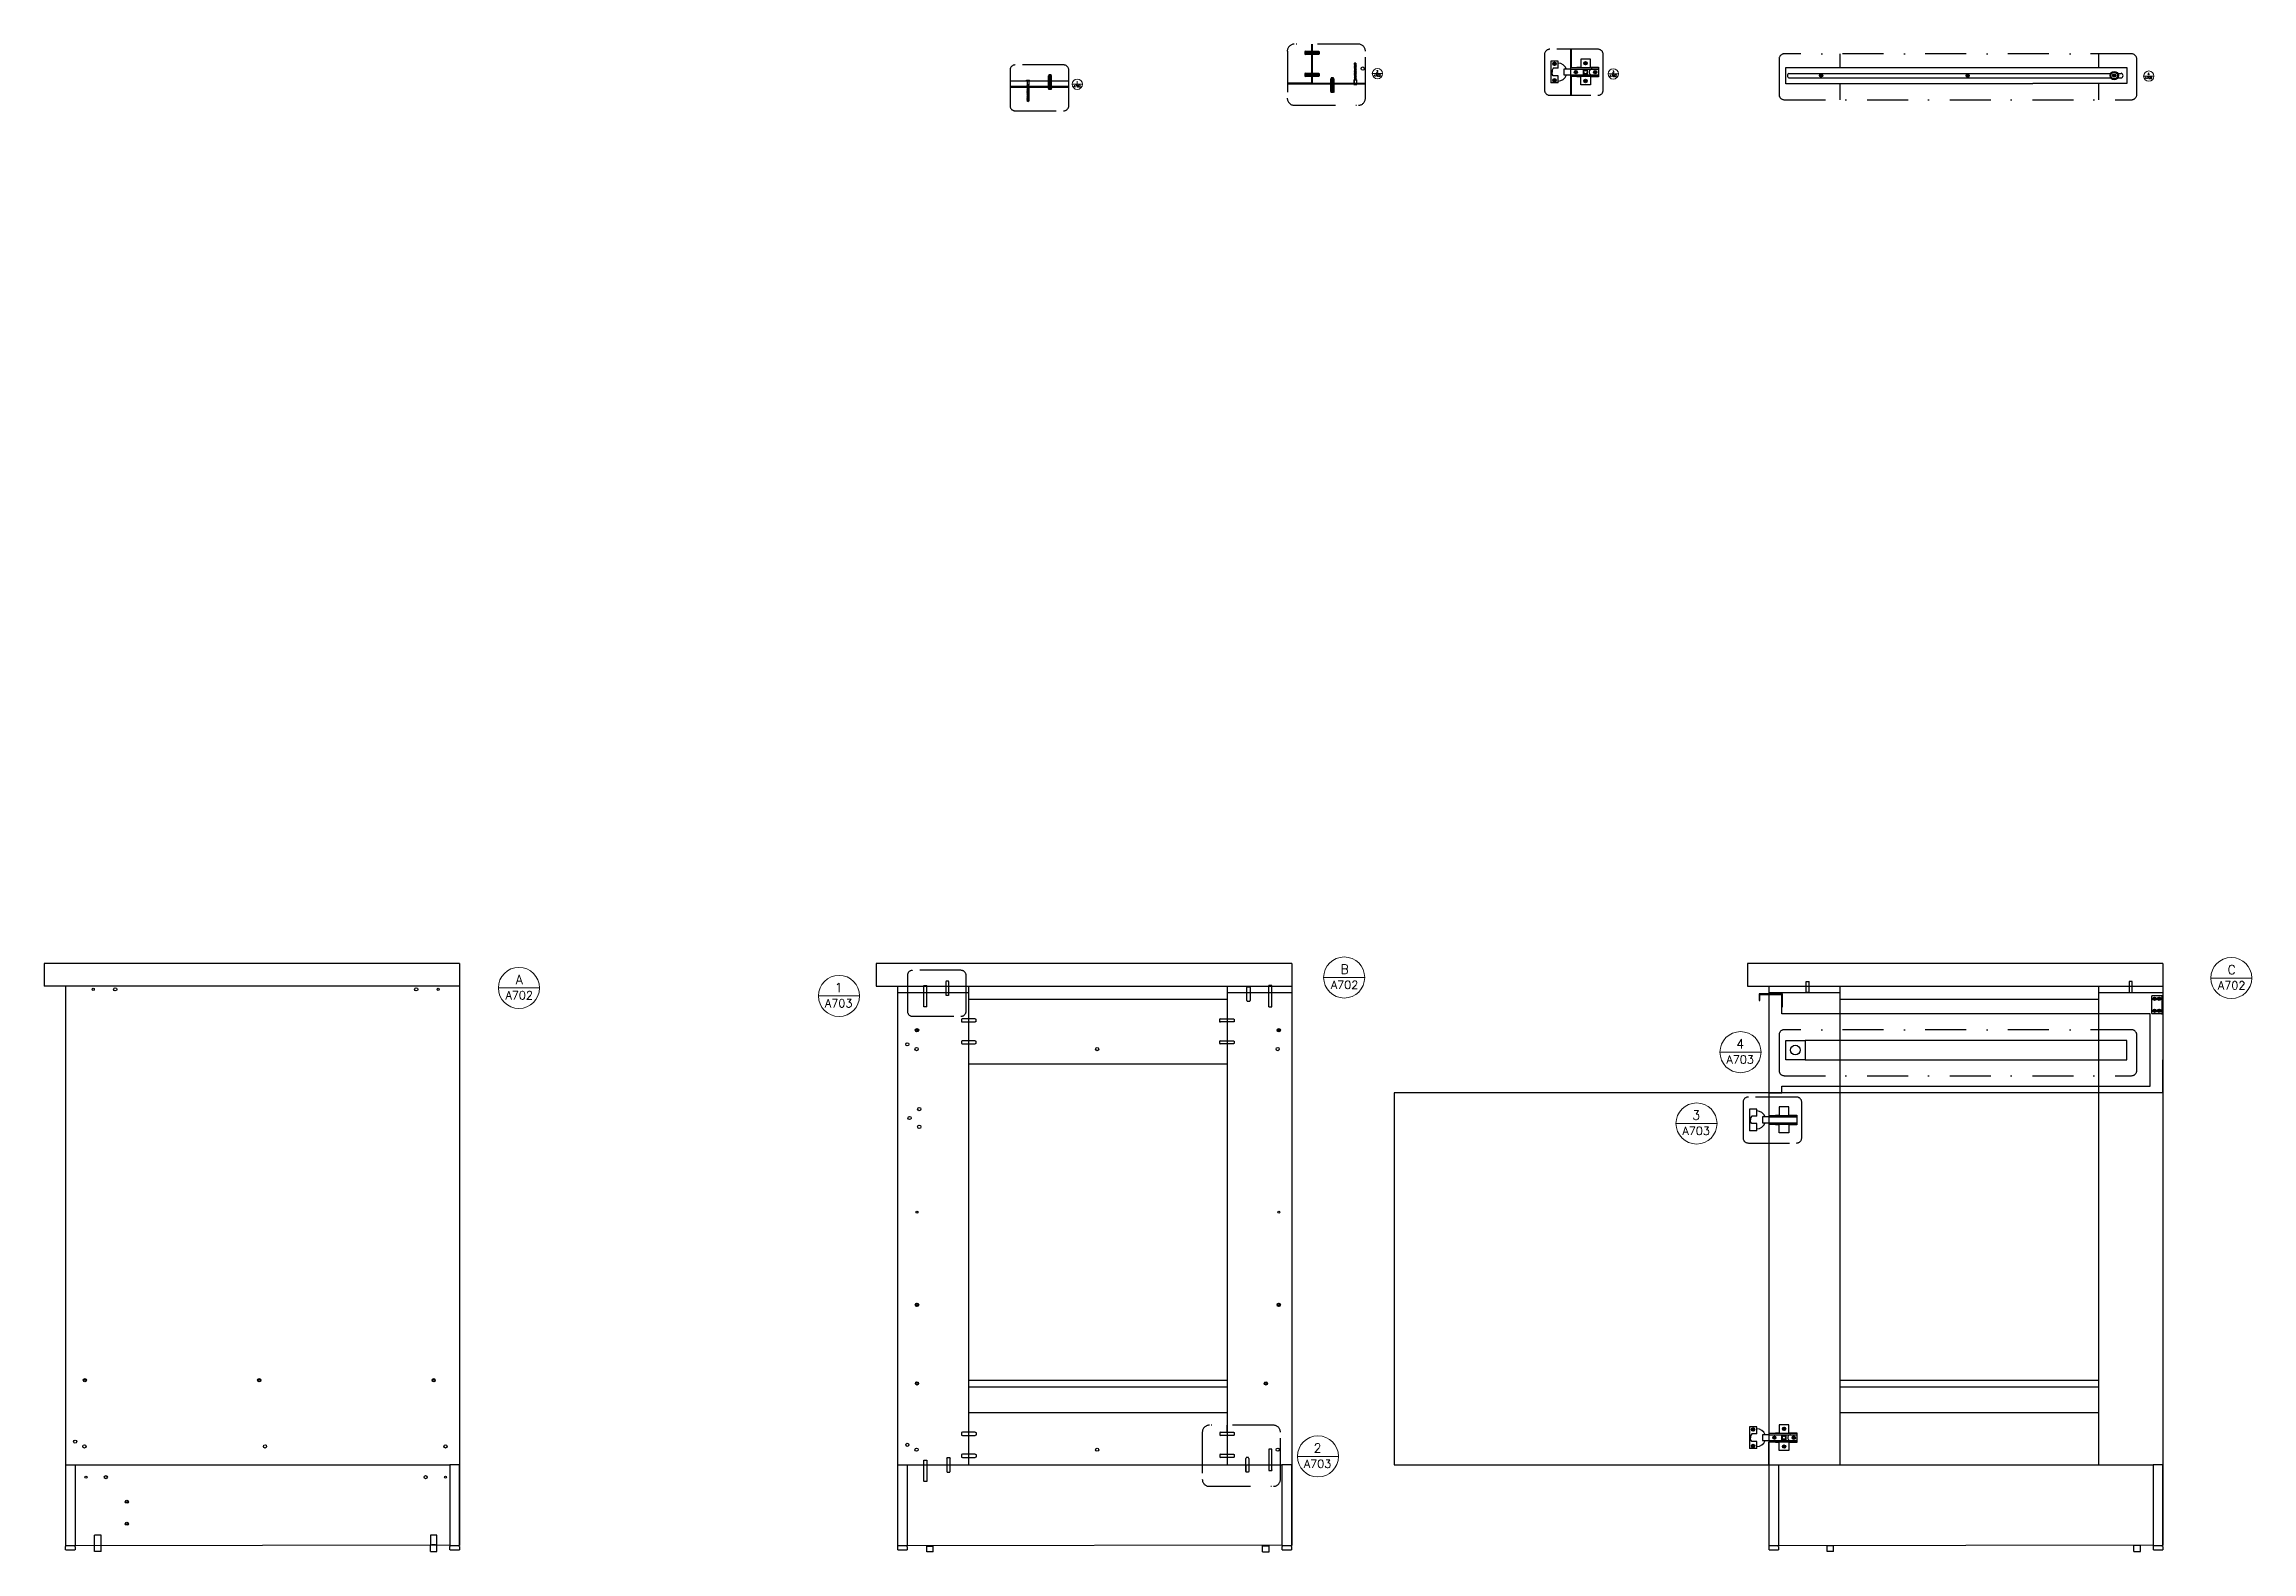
# Model space of a CAD drawing. Header units: millimetres. Extents: x 1621 to 3054, y -476 to 118.
# Drawn here: x 1620.7 to 1962.5, y -475.5 to -242.2 of the extents above; entities that cross this region are included whole.
import ezdxf
from ezdxf.enums import TextEntityAlignment as Align

# ---------------------------------------------------------------- set-up
doc = ezdxf.new("R2010")
doc.units = ezdxf.units.MM
doc.linetypes.add('TRATTOPUNTO2', pattern=[12.7, 6.35, -3.175, 0, -3.175])
for name, color, linetype in [('ante', 6, 'Continuous'), ('linea dettagli', 9, 'TRATTOPUNTO2'), ('supporti', 5, 'Continuous')]:
    doc.layers.add(name, color=color, linetype=linetype)
doc.layers.add('Linee e simboli', color=2, linetype='Continuous', lineweight=18)
doc.styles.add('E-ROMANS', font='romans.shx', dxfattribs={"width": 0.8})

msp = doc.modelspace()

# ---------------------------------------------------------------- texts
at = {"layer": 'Linee e simboli', "style": 'E-ROMANS'}
for s, height, p in [('A702', 0.318, (1780.66, -248.66)), ('1', 0.353, (1780.66, -248.05)), ('A702', 0.318, (1827.12, -247)), ('2', 0.353, (1827.12, -246.4)), ('A702', 0.318, (1863.64, -247.05)), ('3', 0.353, (1863.64, -246.44)), ('A702', 0.318, (1946.51, -247.38)), ('4', 0.353, (1946.51, -246.78)), ('B', 1.41, (1822.05, -385.33)), ('C', 1.41, (1959.37, -385.42)), ('A702', 1.272, (1694.29, -389.37)), ('A', 1.41, (1694.29, -386.94)), ('1', 1.41, (1743.74, -388.18)), ('A702', 1.272, (1822.05, -387.76)), ('A702', 1.272, (1959.37, -387.85)), ('A703', 1.272, (1743.74, -390.61)), ('4', 1.41, (1883.29, -396.89)), ('A703', 1.272, (1883.29, -399.32)), ('A703', 1.272, (1876.47, -410.36)), ('3', 1.41, (1876.47, -407.93)), ('A703', 1.272, (1817.87, -461.89)), ('2', 1.41, (1817.87, -459.46))]:
    msp.add_text(s, height=height, dxfattribs=at).set_placement(p, align=Align.MIDDLE_CENTER)

# ---------------------------------------------------------------- linework, layer by layer
for p, q in [((1816.92, -242.16), (1816.92, -248.19)), ((1817.02, -242.16), (1817.02, -248.19)), ((1857, -242.95), (1857, -250.07)), ((1857, -242.95), (1857.1, -242.95)), ((1857.1, -242.95), (1857.1, -245.78)), ((1898.73, -243.65), (1898.73, -245.77)), ((1938.73, -243.65), (1938.73, -245.77)), ((1770.26, -247.81), (1779.36, -247.81)), ((1770.26, -248.81), (1779.36, -248.81)), ((1816.92, -248.19), (1813.19, -248.19)), ((1813.19, -248.29), (1825.28, -248.29)), ((1817.02, -248.19), (1825.28, -248.19)), ((1857.1, -247.18), (1857.1, -250.07)), ((1898.73, -248.29), (1898.73, -250.76)), ((1938.73, -248.27), (1938.73, -250.76)), ((1857.1, -250.07), (1857, -250.07)), ((1685.05, -384.46), (1620.75, -384.46)), ((1620.75, -384.46), (1620.75, -387.96)), ((1685.05, -384.46), (1685.05, -474.56)), ((1813.86, -384.46), (1749.56, -384.46)), ((1749.56, -384.46), (1749.56, -387.96)), ((1813.86, -384.46), (1782.86, -384.46)), ((1813.86, -384.46), (1813.86, -474.56)), ((1948.73, -384.46), (1884.43, -384.46)), ((1884.43, -384.46), (1884.43, -387.96)), ((1948.73, -384.46), (1948.73, -474.56)), ((1685.05, -387.96), (1620.75, -387.96)), ((1624.05, -387.96), (1624.05, -474.56)), ((1749.56, -387.96), (1813.86, -387.96)), ((1752.86, -387.96), (1752.86, -474.56)), ((1752.86, -388.96), (1763.86, -388.96)), ((1763.86, -387.96), (1763.86, -462.06)), ((1803.86, -387.96), (1803.86, -462.06)), ((1803.86, -388.96), (1813.86, -388.96)), ((1884.43, -387.96), (1948.73, -387.96)), ((1886.23, -389.16), (1886.23, -390.16)), ((1889.83, -389.16), (1886.23, -389.16)), ((1886.33, -390.16), (1886.33, -389.26)), ((1886.33, -389.26), (1889.73, -389.26)), ((1887.73, -387.96), (1887.73, -474.56)), ((1887.73, -388.96), (1898.73, -388.96)), ((1889.73, -389.26), (1887.73, -389.26)), ((1887.73, -389.26), (1887.73, -404.46)), ((1889.73, -392.26), (1889.73, -389.26)), ((1889.73, -389.26), (1889.73, -391.16)), ((1889.83, -391.16), (1889.83, -389.16)), ((1898.73, -387.96), (1898.73, -462.06)), ((1938.73, -387.96), (1938.73, -462.06)), ((1938.73, -388.96), (1948.73, -388.96)), ((1763.86, -389.96), (1803.86, -389.96)), ((1886.23, -390.16), (1886.33, -390.16)), ((1889.73, -391.16), (1889.83, -391.16)), ((1946.73, -392.26), (1889.73, -392.26)), ((1898.73, -389.96), (1938.73, -389.96)), ((1946.73, -403.46), (1946.73, -392.26)), ((1948.73, -404.46), (1948.73, -399.36)), ((1763.86, -399.96), (1803.86, -399.96)), ((1948.73, -404.46), (1887.73, -404.46)), ((1887.73, -404.46), (1889.73, -404.46)), ((1887.73, -404.46), (1887.73, -407.96)), ((1889.73, -404.46), (1889.73, -403.46)), ((1889.73, -403.46), (1946.73, -403.46)), ((1763.86, -448.96), (1803.86, -448.96)), ((1763.86, -449.96), (1803.86, -449.96)), ((1898.73, -448.96), (1938.73, -448.96)), ((1898.73, -449.96), (1938.73, -449.96)), ((1763.86, -453.96), (1803.86, -453.96)), ((1898.73, -453.96), (1938.73, -453.96)), ((1803.86, -457.01), (1803.86, -455.92)), ((1887.73, -462.06), (1887.73, -458.56)), ((1624.05, -462.06), (1625.55, -462.06)), ((1625.55, -462.06), (1625.55, -474.56)), ((1625.55, -462.06), (1683.55, -462.06)), ((1685.05, -462.06), (1683.55, -462.06)), ((1683.55, -462.06), (1683.55, -474.56)), ((1685.05, -474.56), (1685.05, -462.06)), ((1752.86, -462.06), (1754.36, -462.06)), ((1754.36, -462.06), (1754.36, -474.56)), ((1754.36, -462.06), (1812.36, -462.06)), ((1813.86, -462.06), (1812.36, -462.06)), ((1812.36, -462.06), (1812.36, -474.56)), ((1813.86, -474.56), (1813.86, -462.06)), ((1887.73, -462.06), (1889.23, -462.06)), ((1889.23, -462.06), (1889.23, -474.56)), ((1889.23, -462.06), (1947.23, -462.06)), ((1948.73, -462.06), (1947.23, -462.06)), ((1947.23, -462.06), (1947.23, -474.56)), ((1948.73, -474.56), (1948.73, -462.06)), ((1624.05, -474.56), (1625.55, -474.56)), ((1624.11, -474.56), (1625.49, -474.56)), ((1625.55, -474.52), (1683.55, -474.46)), ((1683.55, -474.56), (1685.05, -474.56)), ((1683.61, -474.56), (1684.99, -474.56)), ((1752.86, -474.56), (1754.36, -474.56)), ((1752.92, -474.56), (1754.31, -474.56)), ((1754.31, -474.52), (1812.36, -474.46)), ((1812.36, -474.56), (1813.86, -474.56)), ((1812.42, -474.56), (1813.81, -474.56)), ((1887.73, -474.56), (1889.23, -474.56)), ((1887.79, -474.56), (1889.17, -474.56)), ((1889.23, -474.52), (1947.23, -474.46)), ((1947.23, -474.56), (1948.73, -474.56)), ((1947.29, -474.56), (1948.67, -474.56))]:
    msp.add_line(p, q)
at = {"lineweight": 25}
for points in [[(1624.08, -475.2), (1624.08, -475.2), (1624.08, -475.2), (1624.08, -475.19), (1624.07, -475.19), (1624.07, -475.19), (1624.07, -475.19), (1624.07, -475.19), (1624.07, -474.7)], [(1624.11, -474.7), (1624.11, -474.56)], [(1625.49, -474.7), (1625.49, -474.56)], [(1625.49, -474.7), (1625.49, -474.56)], [(1625.53, -474.7), (1625.53, -475.19), (1625.52, -475.19), (1625.52, -475.19)], [(1683.58, -475.2), (1683.58, -475.2), (1683.58, -475.2), (1683.58, -475.19), (1683.57, -475.19), (1683.57, -475.19), (1683.57, -475.19), (1683.57, -475.19), (1683.57, -474.7)], [(1683.61, -474.7), (1683.61, -474.56)], [(1684.99, -474.7), (1684.99, -474.56)], [(1685.03, -474.7), (1685.03, -475.19), (1685.02, -475.19), (1685.02, -475.19)], [(1752.9, -475.2), (1752.89, -475.2), (1752.89, -475.2), (1752.89, -475.19), (1752.89, -475.19), (1752.89, -475.19), (1752.89, -475.19), (1752.89, -475.19), (1752.89, -474.7)], [(1752.92, -474.7), (1752.92, -474.56)], [(1754.31, -474.7), (1754.31, -474.56)], [(1754.31, -474.7), (1754.31, -474.56)], [(1754.31, -474.7), (1754.31, -474.56)], [(1754.34, -474.7), (1754.34, -475.19), (1754.34, -475.19), (1754.33, -475.19)], [(1812.4, -475.2), (1812.39, -475.2), (1812.39, -475.2), (1812.39, -475.19), (1812.39, -475.19), (1812.39, -475.19), (1812.39, -475.19), (1812.39, -475.19), (1812.39, -474.7)], [(1812.42, -474.7), (1812.42, -474.56)], [(1813.81, -474.7), (1813.81, -474.56)], [(1813.81, -474.7), (1813.81, -474.56)], [(1813.84, -474.7), (1813.84, -475.19), (1813.84, -475.19), (1813.83, -475.19)], [(1887.76, -475.2), (1887.76, -475.2), (1887.76, -475.2), (1887.76, -475.19), (1887.75, -475.19), (1887.75, -475.19), (1887.75, -475.19), (1887.75, -475.19), (1887.75, -474.7)], [(1887.79, -474.7), (1887.79, -474.56)], [(1889.17, -474.7), (1889.17, -474.56)], [(1889.17, -474.7), (1889.17, -474.56)], [(1889.17, -474.7), (1889.17, -474.56)], [(1889.21, -474.7), (1889.21, -475.19), (1889.2, -475.19), (1889.2, -475.19)], [(1947.26, -475.2), (1947.26, -475.2), (1947.26, -475.2), (1947.26, -475.19), (1947.25, -475.19), (1947.25, -475.19), (1947.25, -475.19), (1947.25, -475.19), (1947.25, -474.7)], [(1947.29, -474.7), (1947.29, -474.56)], [(1948.67, -474.7), (1948.67, -474.56)], [(1948.67, -474.7), (1948.67, -474.56)], [(1948.71, -474.7), (1948.71, -475.19), (1948.7, -475.19), (1948.7, -475.19)], [(1624.08, -475.2), (1624.08, -475.2)], [(1624.08, -475.2), (1624.08, -475.21), (1624.08, -475.21), (1624.08, -475.21), (1624.08, -475.22), (1624.09, -475.22), (1624.09, -475.22), (1624.09, -475.22), (1624.09, -475.22)], [(1624.09, -475.22), (1624.09, -475.22), (1624.11, -475.22), (1624.12, -475.22), (1624.15, -475.22), (1624.18, -475.22), (1624.22, -475.22)], [(1624.22, -475.22), (1624.27, -475.22), (1624.32, -475.22), (1624.38, -475.22), (1624.44, -475.22), (1624.51, -475.22), (1624.58, -475.22), (1624.65, -475.22), (1624.72, -475.22), (1624.79, -475.22), (1624.87, -475.22), (1624.94, -475.22), (1625.01, -475.22), (1625.08, -475.22), (1625.15, -475.22), (1625.21, -475.22), (1625.27, -475.22), (1625.32, -475.22), (1625.37, -475.22), (1625.41, -475.22), (1625.44, -475.22), (1625.47, -475.22), (1625.49, -475.22), (1625.5, -475.22), (1625.5, -475.22)], [(1625.5, -475.22), (1625.51, -475.22), (1625.51, -475.22), (1625.51, -475.22), (1625.51, -475.22), (1625.51, -475.21), (1625.52, -475.21), (1625.52, -475.21), (1625.52, -475.19)], [(1683.58, -475.2), (1683.58, -475.2)], [(1683.58, -475.2), (1683.58, -475.21), (1683.58, -475.21), (1683.58, -475.21), (1683.58, -475.22), (1683.59, -475.22), (1683.59, -475.22), (1683.59, -475.22), (1683.59, -475.22)], [(1683.59, -475.22), (1683.59, -475.22), (1683.61, -475.22), (1683.62, -475.22), (1683.65, -475.22), (1683.68, -475.22), (1683.72, -475.22)], [(1683.72, -475.22), (1683.77, -475.22), (1683.82, -475.22), (1683.88, -475.22), (1683.94, -475.22), (1684.01, -475.22), (1684.08, -475.22), (1684.15, -475.22), (1684.22, -475.22), (1684.29, -475.22), (1684.37, -475.22), (1684.44, -475.22), (1684.51, -475.22), (1684.58, -475.22), (1684.65, -475.22), (1684.71, -475.22), (1684.77, -475.22), (1684.82, -475.22), (1684.87, -475.22), (1684.91, -475.22), (1684.94, -475.22), (1684.97, -475.22), (1684.99, -475.22), (1685, -475.22), (1685, -475.22)], [(1685, -475.22), (1685.01, -475.22), (1685.01, -475.22), (1685.01, -475.22), (1685.01, -475.22), (1685.01, -475.21), (1685.02, -475.21), (1685.02, -475.21), (1685.02, -475.19)], [(1752.9, -475.2), (1752.9, -475.2)], [(1752.9, -475.2), (1752.9, -475.21), (1752.9, -475.21), (1752.9, -475.21), (1752.9, -475.22), (1752.9, -475.22), (1752.9, -475.22), (1752.9, -475.22), (1752.91, -475.22)], [(1752.91, -475.22), (1752.91, -475.22), (1752.92, -475.22), (1752.94, -475.22), (1752.97, -475.22), (1753, -475.22), (1753.04, -475.22)], [(1753.04, -475.22), (1753.08, -475.22), (1753.13, -475.22), (1753.19, -475.22), (1753.26, -475.22), (1753.32, -475.22), (1753.39, -475.22), (1753.46, -475.22), (1753.54, -475.22), (1753.61, -475.22), (1753.68, -475.22), (1753.76, -475.22), (1753.83, -475.22), (1753.9, -475.22), (1753.97, -475.22), (1754.03, -475.22), (1754.08, -475.22), (1754.14, -475.22), (1754.19, -475.22), (1754.23, -475.22), (1754.26, -475.22), (1754.29, -475.22), (1754.31, -475.22), (1754.32, -475.22), (1754.32, -475.22)], [(1754.32, -475.22), (1754.32, -475.22), (1754.33, -475.22), (1754.33, -475.22), (1754.33, -475.22), (1754.33, -475.21), (1754.33, -475.21), (1754.33, -475.21), (1754.33, -475.19)], [(1812.4, -475.2), (1812.4, -475.2)], [(1812.4, -475.2), (1812.4, -475.21), (1812.4, -475.21), (1812.4, -475.21), (1812.4, -475.22), (1812.4, -475.22), (1812.4, -475.22), (1812.4, -475.22), (1812.41, -475.22)], [(1812.41, -475.22), (1812.41, -475.22), (1812.42, -475.22), (1812.44, -475.22), (1812.47, -475.22), (1812.5, -475.22), (1812.54, -475.22)], [(1812.54, -475.22), (1812.58, -475.22), (1812.63, -475.22), (1812.69, -475.22), (1812.76, -475.22), (1812.82, -475.22), (1812.89, -475.22), (1812.96, -475.22), (1813.04, -475.22), (1813.11, -475.22), (1813.18, -475.22), (1813.26, -475.22), (1813.33, -475.22), (1813.4, -475.22), (1813.47, -475.22), (1813.53, -475.22), (1813.58, -475.22), (1813.64, -475.22), (1813.69, -475.22), (1813.73, -475.22), (1813.76, -475.22), (1813.79, -475.22), (1813.81, -475.22), (1813.82, -475.22), (1813.82, -475.22)], [(1813.82, -475.22), (1813.82, -475.22), (1813.83, -475.22), (1813.83, -475.22), (1813.83, -475.22), (1813.83, -475.21), (1813.83, -475.21), (1813.83, -475.21), (1813.83, -475.19)], [(1887.76, -475.2), (1887.76, -475.2)], [(1887.76, -475.2), (1887.76, -475.21), (1887.76, -475.21), (1887.76, -475.21), (1887.76, -475.22), (1887.77, -475.22), (1887.77, -475.22), (1887.77, -475.22), (1887.77, -475.22)], [(1887.77, -475.22), (1887.77, -475.22), (1887.79, -475.22), (1887.81, -475.22), (1887.83, -475.22), (1887.86, -475.22), (1887.9, -475.22)], [(1887.9, -475.22), (1887.95, -475.22), (1888, -475.22), (1888.06, -475.22), (1888.12, -475.22), (1888.19, -475.22), (1888.26, -475.22), (1888.33, -475.22), (1888.4, -475.22), (1888.47, -475.22), (1888.55, -475.22), (1888.62, -475.22), (1888.69, -475.22), (1888.77, -475.22), (1888.83, -475.22), (1888.89, -475.22), (1888.95, -475.22), (1889, -475.22), (1889.05, -475.22), (1889.09, -475.22), (1889.12, -475.22), (1889.15, -475.22), (1889.17, -475.22), (1889.18, -475.22), (1889.19, -475.22)], [(1889.19, -475.22), (1889.19, -475.22), (1889.19, -475.22), (1889.19, -475.22), (1889.19, -475.22), (1889.19, -475.21), (1889.2, -475.21), (1889.2, -475.21), (1889.2, -475.19)], [(1947.26, -475.2), (1947.26, -475.2)], [(1947.26, -475.2), (1947.26, -475.21), (1947.26, -475.21), (1947.26, -475.21), (1947.26, -475.22), (1947.27, -475.22), (1947.27, -475.22), (1947.27, -475.22), (1947.27, -475.22)], [(1947.27, -475.22), (1947.27, -475.22), (1947.29, -475.22), (1947.31, -475.22), (1947.33, -475.22), (1947.36, -475.22), (1947.4, -475.22)], [(1947.4, -475.22), (1947.45, -475.22), (1947.5, -475.22), (1947.56, -475.22), (1947.62, -475.22), (1947.69, -475.22), (1947.76, -475.22), (1947.83, -475.22), (1947.9, -475.22), (1947.97, -475.22), (1948.05, -475.22), (1948.12, -475.22), (1948.19, -475.22), (1948.27, -475.22), (1948.33, -475.22), (1948.39, -475.22), (1948.45, -475.22), (1948.5, -475.22), (1948.55, -475.22), (1948.59, -475.22), (1948.62, -475.22), (1948.65, -475.22), (1948.67, -475.22), (1948.68, -475.22), (1948.69, -475.22)], [(1948.69, -475.22), (1948.69, -475.22), (1948.69, -475.22), (1948.69, -475.22), (1948.69, -475.22), (1948.69, -475.21), (1948.7, -475.21), (1948.7, -475.21), (1948.7, -475.19)]]:
    msp.add_lwpolyline(points, dxfattribs=at)
at = {"layer": 'ante'}
for p, q in [((1887.73, -404.46), (1829.73, -404.46)), ((1829.73, -404.46), (1829.73, -462.06)), ((1829.73, -462.06), (1887.73, -462.06))]:
    msp.add_line(p, q, dxfattribs=at)
at = {"layer": 'Defpoints'}
for p, q in [((1779.36, -247.91), (1770.26, -247.91)), ((1779.36, -248.71), (1770.26, -248.71))]:
    msp.add_line(p, q, dxfattribs=at)
at = {"layer": 'linea dettagli'}
for p, q in [((1824.19, -242.16), (1814.27, -242.16)), ((1778.54, -245.37), (1771.08, -245.37)), ((1813.19, -243.25), (1813.19, -250.52)), ((1825.28, -250.52), (1825.28, -243.25)), ((1852.99, -243.77), (1852.99, -249.25)), ((1861.27, -242.95), (1853.81, -242.95)), ((1862.09, -249.25), (1862.09, -243.77)), ((1889.3, -244.47), (1889.3, -249.94)), ((1943.87, -243.65), (1890.12, -243.65)), ((1944.69, -249.94), (1944.69, -244.47)), ((1770.26, -246.19), (1770.26, -251.67)), ((1779.36, -251.67), (1779.36, -246.19)), ((1771.08, -252.49), (1778.54, -252.49)), ((1814.27, -251.61), (1824.19, -251.61)), ((1853.81, -250.07), (1861.27, -250.07)), ((1890.12, -250.76), (1943.87, -250.76)), ((1762.65, -385.51), (1755.19, -385.51)), ((1754.37, -386.33), (1754.37, -391.81)), ((1763.47, -391.81), (1763.47, -386.33)), ((1755.19, -392.63), (1762.65, -392.63)), ((1889.3, -395.53), (1889.3, -401)), ((1943.87, -394.71), (1890.12, -394.71)), ((1944.69, -401), (1944.69, -395.53)), ((1890.12, -401.82), (1943.87, -401.82)), ((1883.73, -405.95), (1883.73, -411.42)), ((1892, -405.13), (1884.55, -405.13)), ((1892.82, -411.42), (1892.82, -405.95)), ((1884.55, -412.24), (1892, -412.24)), ((1800.03, -457.01), (1800.03, -464.29)), ((1811.03, -455.92), (1801.12, -455.92)), ((1812.12, -464.29), (1812.12, -457.01)), ((1801.12, -465.38), (1811.03, -465.38)), ((1624.11, -474.7), (1624.07, -474.7)), ((1625.49, -474.7), (1625.53, -474.7)), ((1683.61, -474.7), (1683.57, -474.7)), ((1684.99, -474.7), (1685.03, -474.7)), ((1752.92, -474.7), (1752.89, -474.7)), ((1754.31, -474.7), (1754.34, -474.7)), ((1812.42, -474.7), (1812.39, -474.7)), ((1813.81, -474.7), (1813.84, -474.7)), ((1887.79, -474.7), (1887.75, -474.7)), ((1889.17, -474.7), (1889.21, -474.7)), ((1947.29, -474.7), (1947.25, -474.7)), ((1948.67, -474.7), (1948.71, -474.7))]:
    msp.add_line(p, q, dxfattribs=at)
for centre, radius, start, end in [((1814.27, -243.25), 1.09, 90, 180), ((1824.19, -243.25), 1.09, 0, 90), ((1771.08, -246.19), 0.819, 90, 180), ((1778.54, -246.19), 0.819, 0, 90), ((1853.81, -243.77), 0.819, 90, 180), ((1861.27, -243.77), 0.819, 0, 90), ((1890.12, -244.47), 0.819, 90, 180), ((1943.87, -244.47), 0.819, 0, 90), ((1853.81, -249.25), 0.819, 180, 270), ((1861.27, -249.25), 0.819, 270, 0), ((1771.08, -251.67), 0.819, 180, 270), ((1778.54, -251.67), 0.819, 270, 0), ((1814.27, -250.52), 1.09, 180, 270), ((1824.19, -250.52), 1.09, 270, 0), ((1890.12, -249.94), 0.819, 180, 270), ((1943.87, -249.94), 0.819, 270, 0), ((1755.19, -386.33), 0.819, 90, 180), ((1762.65, -386.33), 0.819, 0, 90), ((1755.19, -391.81), 0.819, 180, 270), ((1762.65, -391.81), 0.819, 270, 0), ((1890.12, -395.53), 0.819, 90, 180), ((1943.87, -395.53), 0.819, 0, 90), ((1890.12, -401), 0.819, 180, 270), ((1943.87, -401), 0.819, 270, 0), ((1884.55, -405.95), 0.819, 90, 180), ((1892, -405.95), 0.819, 0, 90), ((1884.55, -411.42), 0.819, 180, 270), ((1892, -411.42), 0.819, 270, 0), ((1801.12, -457.01), 1.09, 90, 180), ((1811.03, -457.01), 1.09, 0, 90), ((1801.12, -464.29), 1.09, 180, 270), ((1811.03, -464.29), 1.09, 270, 0)]:
    msp.add_arc(centre, radius, start, end, dxfattribs=at)
at = {"layer": 'Linee e simboli'}
for p, q in [((1781.47, -248.37), (1779.88, -248.37)), ((1827.92, -246.72), (1826.34, -246.72)), ((1864.45, -246.77), (1862.86, -246.77)), ((1947.32, -247.1), (1945.73, -247.1)), ((1691.06, -388.23), (1697.42, -388.23)), ((1746.97, -389.47), (1740.61, -389.47)), ((1818.81, -386.62), (1825.17, -386.62)), ((1956.14, -386.71), (1962.49, -386.71)), ((1886.52, -398.18), (1880.16, -398.18)), ((1879.7, -409.22), (1873.35, -409.22)), ((1821.1, -460.75), (1814.75, -460.75))]:
    msp.add_line(p, q, dxfattribs=at)
for centre, radius in [((1827.13, -246.72), 0.794), ((1863.65, -246.77), 0.794), ((1780.68, -248.37), 0.794), ((1946.53, -247.1), 0.794), ((1694.24, -388.23), 3.18), ((1821.99, -386.62), 3.18), ((1959.31, -386.71), 3.18), ((1743.79, -389.47), 3.18), ((1883.34, -398.18), 3.18), ((1876.53, -409.22), 3.18), ((1817.93, -460.75), 3.18)]:
    msp.add_circle(centre, radius, dxfattribs=at)
at = {"layer": 'supporti'}
for p, q in [((1815.91, -243.29), (1815.88, -243.29)), ((1815.88, -243.29), (1815.88, -243.69)), ((1815.88, -243.69), (1815.91, -243.69)), ((1816, -243.24), (1815.91, -243.29)), ((1815.91, -243.29), (1815.91, -243.69)), ((1815.91, -243.69), (1816, -243.74)), ((1816, -243.24), (1818, -243.24)), ((1816, -243.74), (1816, -243.24)), ((1816, -243.27), (1818, -243.27)), ((1816, -243.29), (1818, -243.29)), ((1816, -243.34), (1818, -243.34)), ((1816, -243.44), (1818, -243.44)), ((1816, -243.54), (1818, -243.54)), ((1816, -243.64), (1818, -243.64)), ((1816, -243.69), (1818, -243.69)), ((1816, -243.72), (1818, -243.72)), ((1818, -243.74), (1816, -243.74)), ((1818, -243.24), (1818, -243.74)), ((1818, -243.24), (1818.09, -243.29)), ((1818.09, -243.69), (1818, -243.74)), ((1818.09, -243.29), (1818.09, -243.69)), ((1818.09, -243.29), (1818.12, -243.29)), ((1818.12, -243.69), (1818.09, -243.69)), ((1818.12, -243.29), (1818.12, -243.69)), ((1823.58, -245.12), (1823.55, -245.14)), ((1823.55, -245.14), (1823.58, -245.16)), ((1823.89, -245.23), (1823.55, -245.14)), ((1823.58, -245.33), (1823.55, -245.36)), ((1823.55, -245.36), (1823.58, -245.37)), ((1823.89, -245.44), (1823.55, -245.36)), ((1823.58, -245.55), (1823.55, -245.58)), ((1823.55, -245.58), (1823.58, -245.59)), ((1823.89, -245.66), (1823.55, -245.58)), ((1823.58, -245.77), (1823.55, -245.79)), ((1823.55, -245.79), (1823.58, -245.81)), ((1823.89, -245.88), (1823.55, -245.79)), ((1823.58, -245.98), (1823.55, -246.01)), ((1823.55, -246.01), (1823.58, -246.02)), ((1823.89, -246.09), (1823.55, -246.01)), ((1823.86, -245.21), (1823.58, -245.12)), ((1823.58, -245.16), (1823.86, -245.25)), ((1823.86, -245.43), (1823.58, -245.33)), ((1823.58, -245.37), (1823.86, -245.47)), ((1823.86, -245.64), (1823.58, -245.55)), ((1823.58, -245.59), (1823.86, -245.69)), ((1823.86, -245.86), (1823.58, -245.77)), ((1823.58, -245.81), (1823.86, -245.9)), ((1823.86, -246.08), (1823.58, -245.98)), ((1823.58, -246.02), (1823.86, -246.12)), ((1823.63, -245.12), (1823.63, -247.55)), ((1823.81, -247.55), (1823.81, -245.12)), ((1823.89, -245.23), (1823.86, -245.21)), ((1823.86, -245.25), (1823.89, -245.23)), ((1823.89, -245.44), (1823.86, -245.43)), ((1823.86, -245.47), (1823.89, -245.44)), ((1823.89, -245.66), (1823.86, -245.64)), ((1823.86, -245.69), (1823.89, -245.66)), ((1823.89, -245.88), (1823.86, -245.86)), ((1823.86, -245.9), (1823.89, -245.88)), ((1855.1, -244.81), (1853.99, -244.81)), ((1853.99, -244.81), (1853.99, -248.15)), ((1854.36, -245.9), (1854.17, -246.19)), ((1855.1, -245.9), (1854.36, -245.9)), ((1854.53, -245.19), (1854.4, -245.19)), ((1854.4, -245.19), (1854.4, -245.23)), ((1854.53, -245.23), (1854.4, -245.23)), ((1854.53, -245.19), (1854.53, -245.06)), ((1854.53, -245.06), (1854.57, -245.06)), ((1854.53, -245.23), (1854.53, -245.36)), ((1854.57, -245.36), (1854.53, -245.36)), ((1854.57, -245.19), (1854.57, -245.06)), ((1854.57, -245.19), (1854.7, -245.19)), ((1854.57, -245.23), (1854.57, -245.36)), ((1854.57, -245.23), (1854.7, -245.23)), ((1854.7, -245.23), (1854.7, -245.19)), ((1855.1, -245.9), (1855.1, -244.81)), ((1857, -246.03), (1856, -246.03)), ((1856, -246.03), (1856, -246.93)), ((1857, -245.78), (1861.35, -245.78)), ((1857, -245.78), (1857, -247.18)), ((1857, -246.03), (1861.35, -246.03)), ((1858, -245.73), (1858.6, -245.73)), ((1858, -245.73), (1858, -245.73)), ((1858, -245.73), (1858, -245.78)), ((1860.1, -244.48), (1858.6, -244.48)), ((1858.6, -244.48), (1858.6, -245.73)), ((1859.33, -245.09), (1859.2, -245.09)), ((1859.2, -245.09), (1859.2, -245.13)), ((1859.33, -245.13), (1859.2, -245.13)), ((1859.33, -245.09), (1859.33, -244.96)), ((1859.33, -244.96), (1859.37, -244.96)), ((1859.33, -245.13), (1859.33, -245.26)), ((1859.37, -245.26), (1859.33, -245.26)), ((1859.37, -245.09), (1859.37, -244.96)), ((1859.37, -245.09), (1859.5, -245.09)), ((1859.37, -245.13), (1859.37, -245.26)), ((1859.37, -245.13), (1859.5, -245.13)), ((1859.5, -245.13), (1859.5, -245.09)), ((1860.1, -245.73), (1860.1, -244.48)), ((1860.1, -245.73), (1861.35, -245.73)), ((1861.35, -245.73), (1861.35, -247.23)), ((1890.33, -248.29), (1890.33, -245.77)), ((1890.33, -245.77), (1910.85, -245.77)), ((1910.85, -245.77), (1928.61, -245.77)), ((1928.61, -245.77), (1943.13, -245.77)), ((1943.13, -245.77), (1943.13, -248.27)), ((1772.81, -247.81), (1772.81, -247.71)), ((1772.81, -247.71), (1773.3, -247.71)), ((1773.3, -247.81), (1772.81, -247.81)), ((1772.89, -247.81), (1772.89, -248.41)), ((1772.89, -248.41), (1773.22, -248.41)), ((1773.22, -248.5), (1772.89, -248.58)), ((1772.89, -248.58), (1772.91, -248.57)), ((1772.91, -248.61), (1772.89, -248.58)), ((1773.22, -248.72), (1772.89, -248.8)), ((1773.22, -248.93), (1772.89, -249.01)), ((1772.89, -249.01), (1772.91, -249)), ((1772.91, -249.04), (1772.89, -249.01)), ((1773.22, -249.15), (1772.89, -249.23)), ((1772.89, -249.23), (1772.91, -249.22)), ((1772.91, -249.26), (1772.89, -249.23)), ((1773.22, -249.36), (1772.89, -249.45)), ((1772.89, -249.45), (1772.91, -249.43)), ((1772.91, -249.47), (1772.89, -249.45)), ((1772.91, -248.57), (1773.19, -248.47)), ((1773.19, -248.51), (1772.91, -248.61)), ((1772.91, -248.78), (1773.19, -248.69)), ((1773.19, -248.73), (1772.91, -248.82)), ((1772.91, -249), (1773.19, -248.91)), ((1773.19, -248.95), (1772.91, -249.04)), ((1772.91, -249.22), (1773.19, -249.12)), ((1773.19, -249.16), (1772.91, -249.26)), ((1772.91, -249.43), (1773.19, -249.34)), ((1773.19, -249.38), (1772.91, -249.47)), ((1772.96, -250.98), (1772.96, -248.55)), ((1773.15, -248.55), (1773.15, -250.98)), ((1773.19, -248.47), (1773.22, -248.5)), ((1773.22, -248.5), (1773.19, -248.51)), ((1773.19, -248.69), (1773.22, -248.72)), ((1773.22, -248.72), (1773.19, -248.73)), ((1773.19, -248.91), (1773.22, -248.93)), ((1773.22, -248.93), (1773.19, -248.95)), ((1773.19, -249.12), (1773.22, -249.15)), ((1773.22, -249.15), (1773.19, -249.16)), ((1773.19, -249.34), (1773.22, -249.36)), ((1773.22, -249.36), (1773.19, -249.38)), ((1773.22, -248.41), (1773.22, -247.81)), ((1773.3, -247.81), (1773.3, -247.71)), ((1776.25, -246.95), (1776.2, -247.04)), ((1776.7, -247.04), (1776.2, -247.04)), ((1776.2, -247.04), (1776.2, -249.04)), ((1776.2, -249.04), (1776.7, -249.04)), ((1776.25, -249.12), (1776.2, -249.04)), ((1776.23, -249.04), (1776.23, -247.04)), ((1776.65, -246.91), (1776.25, -246.91)), ((1776.25, -246.91), (1776.25, -246.95)), ((1776.65, -246.95), (1776.25, -246.95)), ((1776.25, -249.04), (1776.25, -247.04)), ((1776.65, -249.12), (1776.25, -249.12)), ((1776.25, -249.16), (1776.25, -249.12)), ((1776.65, -249.16), (1776.25, -249.16)), ((1776.3, -249.04), (1776.3, -247.04)), ((1776.4, -249.04), (1776.4, -247.04)), ((1776.5, -249.04), (1776.5, -247.04)), ((1776.6, -249.04), (1776.6, -247.04)), ((1776.65, -246.95), (1776.65, -246.91)), ((1776.7, -247.04), (1776.65, -246.95)), ((1776.65, -249.04), (1776.65, -247.04)), ((1776.7, -249.04), (1776.65, -249.12)), ((1776.65, -249.12), (1776.65, -249.16)), ((1776.68, -249.04), (1776.68, -247.04)), ((1776.7, -249.04), (1776.7, -247.04)), ((1815.91, -246.69), (1815.88, -246.69)), ((1815.88, -246.69), (1815.88, -247.09)), ((1815.88, -247.09), (1815.91, -247.09)), ((1816, -246.64), (1815.91, -246.69)), ((1815.91, -246.69), (1815.91, -247.09)), ((1815.91, -247.09), (1816, -247.14)), ((1816, -246.64), (1818, -246.64)), ((1816, -247.14), (1816, -246.64)), ((1816, -246.67), (1818, -246.67)), ((1816, -246.69), (1818, -246.69)), ((1816, -246.74), (1818, -246.74)), ((1816, -246.84), (1818, -246.84)), ((1816, -246.94), (1818, -246.94)), ((1816, -247.04), (1818, -247.04)), ((1816, -247.09), (1818, -247.09)), ((1816, -247.12), (1818, -247.12)), ((1818, -247.14), (1816, -247.14)), ((1818, -246.64), (1818, -247.14)), ((1818, -246.64), (1818.09, -246.69)), ((1818.09, -247.09), (1818, -247.14)), ((1818.09, -246.69), (1818.09, -247.09)), ((1818.09, -246.69), (1818.12, -246.69)), ((1818.12, -247.09), (1818.09, -247.09)), ((1818.12, -246.69), (1818.12, -247.09)), ((1819.95, -247.42), (1819.9, -247.51)), ((1819.9, -249.51), (1819.9, -247.51)), ((1819.9, -247.51), (1820.4, -247.51)), ((1819.9, -248.63), (1819.9, -249.63)), ((1819.93, -247.51), (1819.93, -249.51)), ((1820.35, -247.39), (1819.95, -247.39)), ((1819.95, -247.39), (1819.95, -247.42)), ((1820.35, -247.42), (1819.95, -247.42)), ((1819.95, -247.51), (1819.95, -249.51)), ((1820, -247.51), (1820, -249.51)), ((1820.1, -247.51), (1820.1, -249.51)), ((1820.2, -247.51), (1820.2, -249.51)), ((1820.3, -247.51), (1820.3, -249.51)), ((1820.35, -247.42), (1820.35, -247.39)), ((1820.4, -247.51), (1820.35, -247.42)), ((1820.35, -247.51), (1820.35, -249.51)), ((1820.38, -247.51), (1820.38, -249.51)), ((1820.4, -247.51), (1820.4, -249.51)), ((1820.4, -248.63), (1820.4, -249.63)), ((1823.96, -248.29), (1823.47, -248.29)), ((1823.47, -248.29), (1823.47, -248.39)), ((1823.47, -248.39), (1823.96, -248.39)), ((1823.58, -246.2), (1823.55, -246.22)), ((1823.55, -246.22), (1823.58, -246.24)), ((1823.89, -246.31), (1823.55, -246.22)), ((1823.58, -246.41), (1823.55, -246.44)), ((1823.55, -246.44), (1823.58, -246.46)), ((1823.89, -246.52), (1823.55, -246.44)), ((1823.58, -246.63), (1823.55, -246.66)), ((1823.55, -246.66), (1823.58, -246.67)), ((1823.89, -246.74), (1823.55, -246.66)), ((1823.58, -246.85), (1823.55, -246.87)), ((1823.55, -246.87), (1823.58, -246.89)), ((1823.89, -246.96), (1823.55, -246.87)), ((1823.58, -247.06), (1823.55, -247.09)), ((1823.55, -247.09), (1823.58, -247.1)), ((1823.89, -247.17), (1823.55, -247.09)), ((1823.58, -247.28), (1823.55, -247.31)), ((1823.55, -247.31), (1823.58, -247.32)), ((1823.89, -247.39), (1823.55, -247.31)), ((1823.58, -247.5), (1823.55, -247.52)), ((1823.55, -247.52), (1823.58, -247.54)), ((1823.89, -247.6), (1823.55, -247.52)), ((1823.55, -247.69), (1823.55, -248.29)), ((1823.55, -247.69), (1823.89, -247.69)), ((1823.55, -248.29), (1823.55, -247.69)), ((1823.86, -246.29), (1823.58, -246.2)), ((1823.58, -246.24), (1823.86, -246.33)), ((1823.86, -246.51), (1823.58, -246.41)), ((1823.58, -246.46), (1823.86, -246.55)), ((1823.86, -246.72), (1823.58, -246.63)), ((1823.58, -246.67), (1823.86, -246.77)), ((1823.86, -246.94), (1823.58, -246.85)), ((1823.58, -246.89), (1823.86, -246.98)), ((1823.86, -247.16), (1823.58, -247.06)), ((1823.58, -247.1), (1823.86, -247.2)), ((1823.86, -247.37), (1823.58, -247.28)), ((1823.58, -247.32), (1823.86, -247.41)), ((1823.86, -247.59), (1823.58, -247.5)), ((1823.58, -247.54), (1823.86, -247.63)), ((1823.89, -246.09), (1823.86, -246.08)), ((1823.86, -246.12), (1823.89, -246.09)), ((1823.89, -246.31), (1823.86, -246.29)), ((1823.86, -246.33), (1823.89, -246.31)), ((1823.89, -246.52), (1823.86, -246.51)), ((1823.86, -246.55), (1823.89, -246.52)), ((1823.89, -246.74), (1823.86, -246.72)), ((1823.86, -246.77), (1823.89, -246.74)), ((1823.89, -246.96), (1823.86, -246.94)), ((1823.86, -246.98), (1823.89, -246.96)), ((1823.89, -247.17), (1823.86, -247.16)), ((1823.86, -247.2), (1823.89, -247.17)), ((1823.89, -247.39), (1823.86, -247.37)), ((1823.86, -247.41), (1823.89, -247.39)), ((1823.89, -247.6), (1823.86, -247.59)), ((1823.86, -247.63), (1823.89, -247.6)), ((1823.89, -247.69), (1823.89, -248.29)), ((1823.89, -247.69), (1823.89, -248.29)), ((1823.96, -248.29), (1823.96, -248.39)), ((1855.1, -248.15), (1853.99, -248.15)), ((1854.17, -246.19), (1854.17, -246.48)), ((1854.17, -246.78), (1854.17, -246.48)), ((1854.36, -247.06), (1854.17, -246.78)), ((1855.1, -247.06), (1854.36, -247.06)), ((1854.53, -247.73), (1854.4, -247.73)), ((1854.4, -247.77), (1854.4, -247.73)), ((1854.53, -247.77), (1854.4, -247.77)), ((1854.53, -247.73), (1854.53, -247.6)), ((1854.57, -247.6), (1854.53, -247.6)), ((1854.53, -247.77), (1854.53, -247.9)), ((1854.53, -247.9), (1854.57, -247.9)), ((1854.57, -247.73), (1854.57, -247.6)), ((1854.57, -247.73), (1854.7, -247.73)), ((1854.57, -247.77), (1854.57, -247.9)), ((1854.57, -247.77), (1854.7, -247.77)), ((1854.7, -247.73), (1854.7, -247.77)), ((1855.1, -248.15), (1855.1, -247.06)), ((1856, -246.93), (1857, -246.93)), ((1857, -246.93), (1861.35, -246.93)), ((1861.35, -247.18), (1857, -247.18)), ((1857.6, -246.46), (1857.82, -246.46)), ((1857.6, -246.51), (1857.82, -246.51)), ((1857.82, -246.23), (1857.82, -246.46)), ((1857.82, -246.51), (1857.82, -246.73)), ((1857.87, -246.23), (1857.87, -246.46)), ((1857.87, -246.46), (1858.1, -246.46)), ((1857.87, -246.51), (1858.1, -246.51)), ((1857.87, -246.51), (1857.87, -246.73)), ((1858, -247.23), (1858, -247.18)), ((1858.6, -247.23), (1858, -247.23)), ((1858.6, -248.48), (1858.6, -247.23)), ((1860.1, -248.48), (1858.6, -248.48)), ((1859.03, -246.8), (1859.03, -246.16)), ((1859.03, -246.16), (1859.67, -246.16)), ((1859.67, -246.8), (1859.03, -246.8)), ((1859.33, -247.84), (1859.2, -247.84)), ((1859.2, -247.84), (1859.2, -247.88)), ((1859.33, -247.88), (1859.2, -247.88)), ((1859.33, -247.84), (1859.33, -247.71)), ((1859.33, -247.71), (1859.37, -247.71)), ((1859.33, -247.88), (1859.33, -248.01)), ((1859.37, -248.01), (1859.33, -248.01)), ((1859.37, -247.84), (1859.37, -247.71)), ((1859.37, -247.84), (1859.5, -247.84)), ((1859.37, -247.88), (1859.37, -248.01)), ((1859.37, -247.88), (1859.5, -247.88)), ((1859.5, -247.88), (1859.5, -247.84)), ((1859.67, -246.8), (1859.67, -246.16)), ((1861.35, -247.23), (1860.1, -247.23)), ((1860.1, -247.23), (1860.1, -248.48)), ((1860.83, -246.46), (1860.7, -246.46)), ((1860.7, -246.5), (1860.7, -246.46)), ((1860.83, -246.5), (1860.7, -246.5)), ((1860.83, -246.46), (1860.83, -246.33)), ((1860.83, -246.33), (1860.87, -246.33)), ((1860.83, -246.5), (1860.83, -246.63)), ((1860.87, -246.63), (1860.83, -246.63)), ((1860.87, -246.46), (1860.87, -246.33)), ((1860.87, -246.46), (1861, -246.46)), ((1860.87, -246.5), (1860.87, -246.63)), ((1860.87, -246.5), (1861, -246.5)), ((1861, -246.5), (1861, -246.46)), ((1910.85, -248.28), (1890.33, -248.29)), ((1893.33, -248.29), (1890.33, -248.29)), ((1890.83, -246.68), (1910.85, -246.68)), ((1890.83, -247.39), (1910.85, -247.39)), ((1895.79, -246.98), (1895.66, -246.98)), ((1895.66, -246.98), (1895.66, -247.02)), ((1895.79, -247.02), (1895.66, -247.02)), ((1895.79, -246.98), (1895.79, -246.85)), ((1895.79, -246.85), (1895.83, -246.85)), ((1895.79, -247.02), (1895.79, -247.15)), ((1895.83, -247.15), (1895.79, -247.15)), ((1895.83, -246.98), (1895.83, -246.85)), ((1895.83, -246.98), (1895.96, -246.98)), ((1895.83, -247.02), (1895.96, -247.02)), ((1895.83, -247.02), (1895.83, -247.15)), ((1895.96, -247.02), (1895.96, -246.98)), ((1910.85, -246.68), (1928.61, -246.68)), ((1910.85, -247.39), (1928.61, -247.39)), ((1928.61, -248.28), (1910.85, -248.28)), ((1918.49, -247), (1918.36, -247)), ((1918.36, -247), (1918.36, -247.04)), ((1918.49, -247.04), (1918.36, -247.04)), ((1918.49, -247), (1918.49, -246.87)), ((1918.49, -246.87), (1918.53, -246.87)), ((1918.49, -247.04), (1918.49, -247.17)), ((1918.53, -247.17), (1918.49, -247.17)), ((1918.53, -247), (1918.53, -246.87)), ((1918.53, -247), (1918.66, -247)), ((1918.53, -247.04), (1918.66, -247.04)), ((1918.53, -247.04), (1918.53, -247.17)), ((1918.66, -247.04), (1918.66, -247)), ((1928.61, -246.68), (1940.63, -246.68)), ((1928.61, -247.39), (1940.65, -247.39)), ((1943.13, -248.27), (1928.61, -248.27)), ((1941.17, -247), (1941.04, -247)), ((1941.04, -247), (1941.04, -247.04)), ((1941.17, -247.04), (1941.04, -247.04)), ((1941.17, -247), (1941.17, -246.87)), ((1941.17, -246.87), (1941.21, -246.87)), ((1941.17, -247.04), (1941.17, -247.17)), ((1941.21, -247.17), (1941.17, -247.17)), ((1941.21, -247), (1941.21, -246.87)), ((1941.21, -247), (1941.34, -247)), ((1941.21, -247.04), (1941.21, -247.17)), ((1941.21, -247.04), (1941.34, -247.04)), ((1941.34, -247.04), (1941.34, -247)), ((1941.75, -246.68), (1942.25, -246.68)), ((1941.75, -247.39), (1942.25, -247.39)), ((1773.22, -249.58), (1772.89, -249.66)), ((1772.89, -249.66), (1772.91, -249.65)), ((1772.91, -249.69), (1772.89, -249.66)), ((1773.22, -249.8), (1772.89, -249.88)), ((1772.89, -249.88), (1772.91, -249.86)), ((1772.91, -249.91), (1772.89, -249.88)), ((1773.22, -250.01), (1772.89, -250.1)), ((1772.89, -250.1), (1772.91, -250.08)), ((1772.91, -250.12), (1772.89, -250.1)), ((1773.22, -250.23), (1772.89, -250.31)), ((1772.89, -250.31), (1772.91, -250.3)), ((1772.91, -250.34), (1772.89, -250.31)), ((1773.22, -250.44), (1772.89, -250.53)), ((1772.89, -250.53), (1772.91, -250.51)), ((1772.91, -250.55), (1772.89, -250.53)), ((1773.22, -250.66), (1772.89, -250.74)), ((1772.89, -250.74), (1772.91, -250.73)), ((1772.91, -250.77), (1772.89, -250.74)), ((1773.22, -250.88), (1772.89, -250.96)), ((1772.89, -250.96), (1772.91, -250.95)), ((1772.91, -250.99), (1772.89, -250.96)), ((1772.91, -249.65), (1773.19, -249.55)), ((1773.19, -249.59), (1772.91, -249.69)), ((1772.91, -249.86), (1773.19, -249.77)), ((1773.19, -249.81), (1772.91, -249.91)), ((1772.91, -250.08), (1773.19, -249.99)), ((1773.19, -250.03), (1772.91, -250.12)), ((1772.91, -250.3), (1773.19, -250.2)), ((1773.19, -250.24), (1772.91, -250.34)), ((1772.91, -250.51), (1773.19, -250.42)), ((1773.19, -250.46), (1772.91, -250.55)), ((1772.91, -250.73), (1773.19, -250.63)), ((1773.19, -250.68), (1772.91, -250.77)), ((1772.91, -250.95), (1773.19, -250.85)), ((1773.19, -250.89), (1772.91, -250.99)), ((1773.19, -249.55), (1773.22, -249.58)), ((1773.22, -249.58), (1773.19, -249.59)), ((1773.19, -249.77), (1773.22, -249.8)), ((1773.22, -249.8), (1773.19, -249.81)), ((1773.19, -249.99), (1773.22, -250.01)), ((1773.22, -250.01), (1773.19, -250.03)), ((1773.19, -250.2), (1773.22, -250.23)), ((1773.22, -250.23), (1773.19, -250.24)), ((1773.19, -250.42), (1773.22, -250.44)), ((1773.22, -250.44), (1773.19, -250.46)), ((1773.19, -250.63), (1773.22, -250.66)), ((1773.22, -250.66), (1773.19, -250.68)), ((1773.19, -250.85), (1773.22, -250.88)), ((1773.22, -250.88), (1773.19, -250.89)), ((1820.4, -249.51), (1819.9, -249.51)), ((1819.95, -249.6), (1819.9, -249.51)), ((1820.35, -249.6), (1819.95, -249.6)), ((1819.95, -249.63), (1819.95, -249.6)), ((1820.35, -249.63), (1819.95, -249.63)), ((1820.4, -249.51), (1820.35, -249.6)), ((1820.35, -249.6), (1820.35, -249.63)), ((1756.92, -391.15), (1756.92, -387.86)), ((1756.92, -387.86), (1757.41, -387.86)), ((1757.41, -391.15), (1757.41, -387.86)), ((1760.36, -387.21), (1760.31, -387.29)), ((1760.31, -387.29), (1760.31, -389.29)), ((1760.36, -389.38), (1760.31, -389.29)), ((1760.76, -387.17), (1760.36, -387.17)), ((1760.36, -387.17), (1760.36, -387.21)), ((1760.36, -389.42), (1760.36, -389.38)), ((1760.76, -389.42), (1760.36, -389.42)), ((1760.76, -387.21), (1760.76, -387.17)), ((1760.81, -387.29), (1760.76, -387.21)), ((1760.81, -389.29), (1760.76, -389.38)), ((1760.76, -389.38), (1760.76, -389.42)), ((1760.81, -389.29), (1760.81, -387.29)), ((1806.91, -388.18), (1806.96, -388.09)), ((1806.91, -390.18), (1806.91, -388.18)), ((1806.96, -388.09), (1806.96, -388.06)), ((1806.96, -388.06), (1807.36, -388.06)), ((1807.36, -388.06), (1807.36, -388.09)), ((1807.36, -388.09), (1807.41, -388.18)), ((1807.41, -388.18), (1807.41, -390.18)), ((1810.32, -391.15), (1810.32, -387.86)), ((1810.81, -387.86), (1810.32, -387.86)), ((1810.81, -391.15), (1810.81, -387.86)), ((1893.49, -388.96), (1893.49, -387.26)), ((1893.49, -387.26), (1893.97, -387.26)), ((1893.97, -388.96), (1893.49, -388.96)), ((1893.97, -388.96), (1893.97, -387.26)), ((1938.73, -388.96), (1948.73, -388.96)), ((1943.97, -387.26), (1943.49, -387.26)), ((1943.49, -387.26), (1943.49, -388.96)), ((1943.49, -388.96), (1943.97, -388.96)), ((1943.97, -388.96), (1943.97, -387.26)), ((1946.98, -389.55), (1946.98, -392.13)), ((1948.51, -389.46), (1947.07, -389.46)), ((1948.7, -389.46), (1948.51, -389.46)), ((1948.6, -392.13), (1948.6, -389.55)), ((1948.7, -392.23), (1948.7, -389.46)), ((1948.7, -389.46), (1948.73, -389.46)), ((1948.73, -389.46), (1948.73, -392.23)), ((1757.41, -391.15), (1756.92, -391.15)), ((1806.91, -390.18), (1806.96, -390.27)), ((1806.96, -390.27), (1806.96, -390.3)), ((1806.96, -390.3), (1807.36, -390.3)), ((1807.36, -390.27), (1807.41, -390.18)), ((1807.36, -390.3), (1807.36, -390.27)), ((1810.32, -391.15), (1810.81, -391.15)), ((1948.51, -392.23), (1947.07, -392.23)), ((1947.42, -389.89), (1947.29, -389.89)), ((1947.29, -389.89), (1947.29, -389.93)), ((1947.42, -389.93), (1947.29, -389.93)), ((1947.42, -391.75), (1947.29, -391.75)), ((1947.29, -391.75), (1947.29, -391.79)), ((1947.42, -391.79), (1947.29, -391.79)), ((1947.42, -389.89), (1947.42, -389.76)), ((1947.42, -389.76), (1947.46, -389.76)), ((1947.42, -389.93), (1947.42, -390.06)), ((1947.46, -390.06), (1947.42, -390.06)), ((1947.42, -391.75), (1947.42, -391.62)), ((1947.42, -391.62), (1947.46, -391.62)), ((1947.42, -391.79), (1947.42, -391.92)), ((1947.46, -391.92), (1947.42, -391.92)), ((1947.46, -389.89), (1947.46, -389.76)), ((1947.46, -389.89), (1947.59, -389.89)), ((1947.46, -389.93), (1947.46, -390.06)), ((1947.46, -389.93), (1947.59, -389.93)), ((1947.46, -391.75), (1947.46, -391.62)), ((1947.46, -391.75), (1947.59, -391.75)), ((1947.46, -391.79), (1947.46, -391.92)), ((1947.46, -391.79), (1947.59, -391.79)), ((1947.59, -389.93), (1947.59, -389.89)), ((1947.59, -391.79), (1947.59, -391.75)), ((1948.12, -389.89), (1947.99, -389.89)), ((1947.99, -389.89), (1947.99, -389.93)), ((1948.12, -389.93), (1947.99, -389.93)), ((1948.12, -391.75), (1947.99, -391.75)), ((1947.99, -391.75), (1947.99, -391.79)), ((1948.12, -391.79), (1947.99, -391.79)), ((1948.12, -389.89), (1948.12, -389.76)), ((1948.12, -389.76), (1948.16, -389.76)), ((1948.12, -389.93), (1948.12, -390.06)), ((1948.16, -390.06), (1948.12, -390.06)), ((1948.12, -391.75), (1948.12, -391.62)), ((1948.12, -391.62), (1948.16, -391.62)), ((1948.12, -391.79), (1948.12, -391.92)), ((1948.16, -391.92), (1948.12, -391.92)), ((1948.16, -389.89), (1948.16, -389.76)), ((1948.16, -389.89), (1948.29, -389.89)), ((1948.16, -389.93), (1948.16, -390.06)), ((1948.16, -389.93), (1948.29, -389.93)), ((1948.16, -391.75), (1948.16, -391.62)), ((1948.16, -391.75), (1948.29, -391.75)), ((1948.16, -391.79), (1948.16, -391.92)), ((1948.16, -391.79), (1948.29, -391.79)), ((1948.29, -389.93), (1948.29, -389.89)), ((1948.29, -391.79), (1948.29, -391.75)), ((1948.51, -392.23), (1948.7, -392.23)), ((1948.73, -392.23), (1948.7, -392.23)), ((1762.78, -393.06), (1762.74, -393.06)), ((1762.74, -393.06), (1762.74, -393.46)), ((1762.74, -393.46), (1762.78, -393.46)), ((1762.86, -393.01), (1762.78, -393.06)), ((1762.78, -393.46), (1762.86, -393.51)), ((1762.86, -396.41), (1762.78, -396.46)), ((1764.86, -393.01), (1762.86, -393.01)), ((1762.86, -393.51), (1764.86, -393.51)), ((1764.86, -396.41), (1762.86, -396.41)), ((1764.86, -393.01), (1764.95, -393.06)), ((1764.95, -393.46), (1764.86, -393.51)), ((1764.86, -396.41), (1764.95, -396.46)), ((1764.95, -393.06), (1764.99, -393.06)), ((1764.99, -393.46), (1764.95, -393.46)), ((1764.99, -393.06), (1764.99, -393.46)), ((1802.74, -393.06), (1802.71, -393.06)), ((1802.71, -393.06), (1802.71, -393.46)), ((1802.71, -393.46), (1802.74, -393.46)), ((1802.83, -393.01), (1802.74, -393.06)), ((1802.74, -393.46), (1802.83, -393.51)), ((1802.83, -396.41), (1802.74, -396.46)), ((1802.83, -393.01), (1804.83, -393.01)), ((1804.83, -393.51), (1802.83, -393.51)), ((1802.83, -396.41), (1804.83, -396.41)), ((1804.83, -393.01), (1804.92, -393.06)), ((1804.92, -393.46), (1804.83, -393.51)), ((1804.83, -396.41), (1804.92, -396.46)), ((1804.92, -393.06), (1804.95, -393.06)), ((1804.95, -393.46), (1804.92, -393.46)), ((1804.95, -393.06), (1804.95, -393.46)), ((1890.33, -396.36), (1893.33, -396.36)), ((1890.33, -399.36), (1890.33, -396.36)), ((1893.33, -396.36), (1893.33, -399.36)), ((1943.13, -396.36), (1893.33, -396.36)), ((1943.13, -399.36), (1943.13, -396.36)), ((1762.78, -396.46), (1762.74, -396.46)), ((1762.74, -396.46), (1762.74, -396.86)), ((1762.74, -396.86), (1762.78, -396.86)), ((1762.78, -396.86), (1762.86, -396.91)), ((1762.86, -396.91), (1764.86, -396.91)), ((1764.95, -396.86), (1764.86, -396.91)), ((1764.95, -396.46), (1764.99, -396.46)), ((1764.99, -396.86), (1764.95, -396.86)), ((1764.99, -396.46), (1764.99, -396.86)), ((1802.74, -396.46), (1802.71, -396.46)), ((1802.71, -396.46), (1802.71, -396.86)), ((1802.71, -396.86), (1802.74, -396.86)), ((1802.74, -396.86), (1802.83, -396.91)), ((1804.83, -396.91), (1802.83, -396.91)), ((1804.92, -396.86), (1804.83, -396.91)), ((1804.92, -396.46), (1804.95, -396.46)), ((1804.95, -396.86), (1804.92, -396.86)), ((1804.95, -396.46), (1804.95, -396.86)), ((1893.33, -399.36), (1890.33, -399.36)), ((1893.33, -399.36), (1943.13, -399.36)), ((1890.83, -406.66), (1889.33, -406.66)), ((1889.33, -406.66), (1889.33, -407.91)), ((1890.83, -407.91), (1890.83, -406.66)), ((1885.84, -406.98), (1884.72, -406.98)), ((1884.72, -406.98), (1884.72, -410.33)), ((1885.09, -408.08), (1884.9, -408.36)), ((1884.9, -408.36), (1884.9, -408.66)), ((1884.9, -408.95), (1884.9, -408.66)), ((1885.09, -409.23), (1884.9, -408.95)), ((1885.84, -408.08), (1885.09, -408.08)), ((1885.84, -409.23), (1885.09, -409.23)), ((1885.84, -408.08), (1885.84, -406.98)), ((1885.84, -410.33), (1885.84, -409.23)), ((1887.73, -408.21), (1886.73, -408.21)), ((1886.73, -408.21), (1886.73, -409.11)), ((1886.73, -409.11), (1887.73, -409.11)), ((1887.73, -407.96), (1892.08, -407.96)), ((1887.73, -407.96), (1887.73, -409.36)), ((1887.73, -408.21), (1892.08, -408.21)), ((1887.73, -409.11), (1892.08, -409.11)), ((1892.08, -409.36), (1887.73, -409.36)), ((1888.73, -407.91), (1889.33, -407.91)), ((1888.73, -407.91), (1888.73, -407.91)), ((1888.73, -407.91), (1888.73, -407.96)), ((1888.73, -409.41), (1888.73, -409.36)), ((1889.33, -409.41), (1888.73, -409.41)), ((1889.33, -410.66), (1889.33, -409.41)), ((1890.83, -407.91), (1892.08, -407.91)), ((1892.08, -409.41), (1890.83, -409.41)), ((1890.83, -409.41), (1890.83, -410.66)), ((1892.08, -407.91), (1892.08, -409.41)), ((1885.84, -410.33), (1884.72, -410.33)), ((1890.83, -410.66), (1889.33, -410.66)), ((1762.79, -457.06), (1762.76, -457.06)), ((1762.76, -457.06), (1762.76, -457.46)), ((1762.76, -457.46), (1762.79, -457.46)), ((1762.88, -457.01), (1762.79, -457.06)), ((1762.79, -457.46), (1762.88, -457.51)), ((1764.88, -457.01), (1762.88, -457.01)), ((1762.88, -457.51), (1764.88, -457.51)), ((1764.88, -457.01), (1764.97, -457.06)), ((1764.97, -457.46), (1764.88, -457.51)), ((1764.97, -457.06), (1765, -457.06)), ((1765, -457.46), (1764.97, -457.46)), ((1765, -457.06), (1765, -457.46)), ((1802.76, -457.06), (1802.73, -457.06)), ((1802.73, -457.06), (1802.73, -457.46)), ((1802.73, -457.46), (1802.76, -457.46)), ((1802.85, -457.01), (1802.76, -457.06)), ((1802.76, -457.46), (1802.85, -457.51)), ((1802.85, -457.01), (1804.85, -457.01)), ((1804.85, -457.51), (1802.85, -457.51)), ((1804.85, -457.01), (1804.94, -457.06)), ((1804.94, -457.46), (1804.85, -457.51)), ((1804.94, -457.06), (1804.97, -457.06)), ((1804.97, -457.46), (1804.94, -457.46)), ((1804.97, -457.06), (1804.97, -457.46)), ((1885.84, -456.18), (1884.72, -456.18)), ((1884.72, -456.18), (1884.72, -459.53)), ((1885.09, -457.28), (1884.9, -457.56)), ((1884.9, -457.56), (1884.9, -457.85)), ((1884.9, -458.15), (1884.9, -457.85)), ((1885.84, -457.28), (1885.09, -457.28)), ((1885.26, -456.56), (1885.13, -456.56)), ((1885.13, -456.56), (1885.13, -456.6)), ((1885.26, -456.6), (1885.13, -456.6)), ((1885.26, -456.56), (1885.26, -456.43)), ((1885.26, -456.43), (1885.3, -456.43)), ((1885.26, -456.6), (1885.26, -456.73)), ((1885.3, -456.73), (1885.26, -456.73)), ((1885.3, -456.56), (1885.3, -456.43)), ((1885.3, -456.56), (1885.43, -456.56)), ((1885.3, -456.6), (1885.3, -456.73)), ((1885.3, -456.6), (1885.43, -456.6)), ((1885.43, -456.6), (1885.43, -456.56)), ((1885.84, -457.28), (1885.84, -456.18)), ((1887.73, -457.4), (1886.73, -457.4)), ((1886.73, -457.4), (1886.73, -458.3)), ((1887.73, -457.15), (1892.08, -457.15)), ((1887.73, -457.15), (1887.73, -458.56)), ((1887.73, -457.4), (1892.08, -457.4)), ((1888.33, -457.83), (1888.56, -457.83)), ((1888.33, -457.88), (1888.56, -457.88)), ((1888.56, -457.61), (1888.56, -457.83)), ((1888.56, -457.88), (1888.56, -458.1)), ((1888.61, -457.61), (1888.61, -457.83)), ((1888.61, -457.83), (1888.83, -457.83)), ((1888.61, -457.88), (1888.83, -457.88)), ((1888.61, -457.88), (1888.61, -458.1)), ((1888.73, -457.1), (1889.33, -457.1)), ((1888.73, -457.1), (1888.73, -457.1)), ((1888.73, -457.1), (1888.73, -457.15)), ((1890.83, -455.85), (1889.33, -455.85)), ((1889.33, -455.85), (1889.33, -457.1)), ((1889.76, -458.18), (1889.76, -457.53)), ((1889.76, -457.53), (1890.4, -457.53)), ((1890.06, -456.46), (1889.93, -456.46)), ((1889.93, -456.46), (1889.93, -456.5)), ((1890.06, -456.5), (1889.93, -456.5)), ((1890.06, -456.46), (1890.06, -456.33)), ((1890.06, -456.33), (1890.1, -456.33)), ((1890.06, -456.5), (1890.06, -456.63)), ((1890.1, -456.63), (1890.06, -456.63)), ((1890.1, -456.46), (1890.1, -456.33)), ((1890.1, -456.46), (1890.23, -456.46)), ((1890.1, -456.5), (1890.1, -456.63)), ((1890.1, -456.5), (1890.23, -456.5)), ((1890.23, -456.5), (1890.23, -456.46)), ((1890.4, -458.18), (1890.4, -457.53)), ((1890.83, -457.1), (1890.83, -455.85)), ((1890.83, -457.1), (1892.08, -457.1)), ((1891.56, -457.83), (1891.43, -457.83)), ((1891.43, -457.87), (1891.43, -457.83)), ((1891.56, -457.87), (1891.43, -457.87)), ((1891.56, -457.83), (1891.56, -457.7)), ((1891.56, -457.7), (1891.6, -457.7)), ((1891.56, -457.87), (1891.56, -458)), ((1891.6, -457.83), (1891.6, -457.7)), ((1891.6, -457.83), (1891.73, -457.83)), ((1891.6, -457.87), (1891.6, -458)), ((1891.6, -457.87), (1891.73, -457.87)), ((1891.73, -457.87), (1891.73, -457.83)), ((1892.08, -457.1), (1892.08, -458.6)), ((1756.92, -464.57), (1756.92, -461.32)), ((1756.92, -461.32), (1757.41, -461.32)), ((1757.41, -461.32), (1757.41, -464.62)), ((1760.48, -461.06), (1760.53, -460.97)), ((1760.48, -461.06), (1760.48, -463.06)), ((1760.53, -460.97), (1760.53, -460.93)), ((1760.53, -460.93), (1760.93, -460.93)), ((1760.93, -460.93), (1760.93, -460.97)), ((1760.93, -460.97), (1760.98, -461.06)), ((1760.98, -463.06), (1760.98, -461.06)), ((1762.79, -460.46), (1762.76, -460.46)), ((1762.76, -460.46), (1762.76, -460.86)), ((1762.76, -460.86), (1762.79, -460.86)), ((1762.88, -460.41), (1762.79, -460.46)), ((1762.79, -460.86), (1762.88, -460.91)), ((1764.88, -460.41), (1762.88, -460.41)), ((1762.88, -460.91), (1764.88, -460.91)), ((1764.88, -460.41), (1764.97, -460.46)), ((1764.97, -460.86), (1764.88, -460.91)), ((1764.97, -460.46), (1765, -460.46)), ((1765, -460.86), (1764.97, -460.86)), ((1765, -460.46), (1765, -460.86)), ((1802.76, -460.46), (1802.73, -460.46)), ((1802.73, -460.46), (1802.73, -460.86)), ((1802.73, -460.86), (1802.76, -460.86)), ((1802.85, -460.41), (1802.76, -460.46)), ((1802.76, -460.86), (1802.85, -460.91)), ((1802.85, -460.41), (1804.85, -460.41)), ((1804.85, -460.91), (1802.85, -460.91)), ((1804.85, -460.41), (1804.94, -460.46)), ((1804.94, -460.86), (1804.85, -460.91)), ((1804.94, -460.46), (1804.97, -460.46)), ((1804.97, -460.86), (1804.94, -460.86)), ((1804.97, -460.46), (1804.97, -460.86)), ((1806.8, -460.97), (1806.75, -461.06)), ((1806.75, -463.06), (1806.75, -461.06)), ((1807.2, -460.93), (1806.8, -460.93)), ((1806.8, -460.93), (1806.8, -460.97)), ((1807.2, -460.97), (1807.2, -460.93)), ((1807.25, -461.06), (1807.2, -460.97)), ((1807.25, -461.06), (1807.25, -463.06)), ((1810.81, -459.62), (1810.32, -459.62)), ((1810.32, -459.62), (1810.32, -462.92)), ((1810.81, -462.82), (1810.81, -459.62)), ((1885.84, -459.53), (1884.72, -459.53)), ((1885.09, -458.43), (1884.9, -458.15)), ((1885.84, -458.43), (1885.09, -458.43)), ((1885.26, -459.11), (1885.13, -459.11)), ((1885.13, -459.15), (1885.13, -459.11)), ((1885.26, -459.15), (1885.13, -459.15)), ((1885.26, -459.11), (1885.26, -458.98)), ((1885.3, -458.98), (1885.26, -458.98)), ((1885.26, -459.15), (1885.26, -459.28)), ((1885.26, -459.28), (1885.3, -459.28)), ((1885.3, -459.11), (1885.3, -458.98)), ((1885.3, -459.11), (1885.43, -459.11)), ((1885.3, -459.15), (1885.3, -459.28)), ((1885.3, -459.15), (1885.43, -459.15)), ((1885.43, -459.11), (1885.43, -459.15)), ((1885.84, -459.53), (1885.84, -458.43)), ((1886.73, -458.3), (1887.73, -458.3)), ((1887.73, -458.3), (1892.08, -458.3)), ((1892.08, -458.56), (1887.73, -458.56)), ((1888.73, -458.6), (1888.73, -458.56)), ((1889.33, -458.6), (1888.73, -458.6)), ((1889.33, -459.85), (1889.33, -458.6)), ((1890.83, -459.85), (1889.33, -459.85)), ((1890.4, -458.18), (1889.76, -458.18)), ((1890.06, -459.21), (1889.93, -459.21)), ((1889.93, -459.21), (1889.93, -459.25)), ((1890.06, -459.25), (1889.93, -459.25)), ((1890.06, -459.21), (1890.06, -459.08)), ((1890.06, -459.08), (1890.1, -459.08)), ((1890.06, -459.25), (1890.06, -459.38)), ((1890.1, -459.38), (1890.06, -459.38)), ((1890.1, -459.21), (1890.1, -459.08)), ((1890.1, -459.21), (1890.23, -459.21)), ((1890.1, -459.25), (1890.1, -459.38)), ((1890.1, -459.25), (1890.23, -459.25)), ((1890.23, -459.25), (1890.23, -459.21)), ((1892.08, -458.6), (1890.83, -458.6)), ((1890.83, -458.6), (1890.83, -459.85)), ((1891.6, -458), (1891.56, -458)), ((1756.92, -464.52), (1756.92, -464.62)), ((1757.41, -464.62), (1756.92, -464.62)), ((1757.41, -464.52), (1757.41, -464.62)), ((1760.48, -463.06), (1760.53, -463.14)), ((1760.53, -463.18), (1760.53, -463.14)), ((1760.53, -463.18), (1760.93, -463.18)), ((1760.93, -463.14), (1760.98, -463.06)), ((1760.93, -463.18), (1760.93, -463.14)), ((1806.75, -462.18), (1806.75, -463.06)), ((1806.8, -463.14), (1806.75, -463.06)), ((1806.8, -463.18), (1806.8, -463.14)), ((1807.2, -463.18), (1806.8, -463.18)), ((1807.25, -463.06), (1807.2, -463.14)), ((1807.2, -463.14), (1807.2, -463.18)), ((1807.25, -462.18), (1807.25, -463.06)), ((1810.32, -462.82), (1810.32, -462.92)), ((1810.32, -462.92), (1810.81, -462.92)), ((1810.81, -462.82), (1810.81, -462.92)), ((1629.55, -472.96), (1628.55, -472.96)), ((1628.55, -475.46), (1628.55, -472.96)), ((1628.55, -474.56), (1628.55, -474.46)), ((1629.55, -475.46), (1629.55, -472.96)), ((1629.55, -474.56), (1629.55, -474.46)), ((1681.55, -472.96), (1680.55, -472.96)), ((1680.55, -472.96), (1680.55, -474.46)), ((1680.55, -474.56), (1680.55, -474.46)), ((1680.55, -474.46), (1680.75, -474.46)), ((1680.55, -475.46), (1680.55, -474.56)), ((1681.35, -474.46), (1680.75, -474.46)), ((1681.35, -474.46), (1681.55, -474.46)), ((1681.55, -474.46), (1681.55, -472.96)), ((1681.55, -474.56), (1681.55, -474.46)), ((1681.55, -475.46), (1681.55, -474.56)), ((1757.36, -474.62), (1757.36, -474.52)), ((1757.37, -475.52), (1757.36, -474.62)), ((1757.36, -474.62), (1758.36, -474.62)), ((1757.36, -474.62), (1758.36, -474.62)), ((1758.36, -474.62), (1758.36, -474.52)), ((1758.36, -475.52), (1758.36, -474.62)), ((1809.36, -474.62), (1809.36, -474.52)), ((1809.37, -475.52), (1809.36, -474.62)), ((1810.36, -474.62), (1809.36, -474.62)), ((1810.36, -474.62), (1809.36, -474.62)), ((1810.36, -474.62), (1810.36, -474.52)), ((1810.36, -475.52), (1810.36, -474.62)), ((1896.73, -475.46), (1896.73, -474.52)), ((1896.73, -474.56), (1897.73, -474.56)), ((1896.73, -474.56), (1897.73, -474.56)), ((1897.73, -475.46), (1897.73, -474.51)), ((1944.23, -474.56), (1944.23, -474.46)), ((1944.23, -475.46), (1944.23, -474.56)), ((1945.23, -474.56), (1944.23, -474.56)), ((1945.23, -474.56), (1944.23, -474.56)), ((1945.23, -474.56), (1945.23, -474.46)), ((1945.23, -475.46), (1945.23, -474.56)), ((1629.55, -475.46), (1628.55, -475.46)), ((1680.55, -475.46), (1681.55, -475.46)), ((1758.36, -475.52), (1757.37, -475.52)), ((1809.37, -475.52), (1810.36, -475.52)), ((1897.73, -475.46), (1896.73, -475.46)), ((1944.23, -475.46), (1945.23, -475.46))]:
    msp.add_line(p, q, dxfattribs=at)
for centre, radius in [((1824.85, -245.94), 0.249), ((1854.55, -245.21), 0.266), ((1854.55, -245.21), 0.244), ((1854.55, -245.21), 0.242), ((1859.35, -245.11), 0.266), ((1859.35, -245.11), 0.244), ((1859.35, -245.11), 0.242), ((1854.55, -247.75), 0.266), ((1854.55, -247.75), 0.244), ((1854.55, -247.75), 0.242), ((1857.85, -246.48), 0.25), ((1859.35, -246.48), 0.266), ((1859.35, -247.86), 0.266), ((1859.35, -247.86), 0.244), ((1859.35, -247.86), 0.242), ((1860.85, -246.48), 0.266), ((1860.85, -246.48), 0.244), ((1860.85, -246.48), 0.242), ((1895.81, -247), 0.249), ((1918.51, -247.02), 0.249), ((1941.19, -247.02), 0.655), ((1941.19, -247.02), 0.527), ((1941.19, -247.02), 0.249), ((1628.35, -388.46), 0.167), ((1631.75, -388.46), 0.25), ((1678.35, -388.46), 0.25), ((1681.75, -388.46), 0.167), ((1947.44, -389.91), 0.266), ((1947.44, -391.77), 0.266), ((1947.44, -389.91), 0.244), ((1947.44, -389.91), 0.242), ((1947.44, -391.77), 0.244), ((1947.44, -391.77), 0.242), ((1948.14, -389.91), 0.266), ((1948.14, -391.77), 0.266), ((1948.14, -389.91), 0.244), ((1948.14, -389.91), 0.242), ((1948.14, -391.77), 0.244), ((1948.14, -391.77), 0.242), ((1755.86, -394.79), 0.266), ((1755.86, -394.79), 0.242), ((1755.86, -394.79), 0.132), ((1811.86, -394.79), 0.266), ((1811.86, -394.79), 0.244), ((1811.86, -394.79), 0.132), ((1754.36, -396.96), 0.249), ((1755.8, -397.71), 0.249), ((1783.75, -397.71), 0.249), ((1811.7, -397.71), 0.249), ((1891.83, -397.86), 0.75), ((1754.71, -408.37), 0.25), ((1756.21, -406.99), 0.266), ((1756.21, -409.74), 0.266), ((1755.86, -422.96), 0.15), ((1811.86, -422.96), 0.15), ((1755.86, -437.29), 0.266), ((1755.86, -437.29), 0.244), ((1755.86, -437.29), 0.132), ((1811.86, -437.29), 0.266), ((1811.86, -437.29), 0.244), ((1811.86, -437.29), 0.132), ((1627.05, -448.96), 0.25), ((1627.05, -448.96), 0.166), ((1654.05, -448.96), 0.25), ((1654.05, -448.96), 0.166), ((1681.05, -448.96), 0.25), ((1681.05, -448.96), 0.166), ((1755.86, -449.46), 0.25), ((1755.86, -449.46), 0.166), ((1809.86, -449.46), 0.25), ((1809.86, -449.46), 0.166), ((1885.28, -456.58), 0.266), ((1885.28, -456.58), 0.244), ((1885.28, -456.58), 0.242), ((1888.58, -457.85), 0.25), ((1890.08, -456.48), 0.266), ((1890.08, -457.85), 0.266), ((1890.08, -456.48), 0.244), ((1890.08, -456.48), 0.242), ((1891.58, -457.85), 0.266), ((1891.58, -457.85), 0.244), ((1891.58, -457.85), 0.242), ((1625.55, -458.46), 0.249), ((1626.99, -459.21), 0.249), ((1654.94, -459.21), 0.249), ((1682.88, -459.21), 0.249), ((1754.36, -458.96), 0.249), ((1755.8, -459.71), 0.249), ((1783.75, -459.71), 0.249), ((1811.7, -459.71), 0.249), ((1885.28, -459.13), 0.266), ((1885.28, -459.13), 0.244), ((1885.28, -459.13), 0.242), ((1890.08, -459.23), 0.266), ((1890.08, -459.23), 0.244), ((1890.08, -459.23), 0.242), ((1627.22, -463.96), 0.166), ((1630.3, -463.96), 0.25), ((1679.8, -463.96), 0.25), ((1682.88, -463.96), 0.166), ((1633.55, -467.76), 0.25), ((1633.55, -467.76), 0.166), ((1633.55, -471.16), 0.25), ((1633.55, -471.16), 0.166)]:
    msp.add_circle(centre, radius, dxfattribs=at)
for centre, radius, start, end in [((1823.72, -245.25), 0.162, 54.753, 125.247), ((1855.1, -246.48), 1.39, 18.8424, 90), ((1860.36, -246.48), 0.45, 89.4905, 270.5095), ((1773.5, -248.18), 0.652, 200.9239, 214.6705), ((1772.61, -248.18), 0.652, 325.3295, 328.2391), ((1772.61, -248.18), 0.652, 333.364, 339.0761), ((1824.16, -247.92), 0.652, 145.3295, 159.0761), ((1823.28, -247.92), 0.652, 31.7609, 34.6705), ((1823.28, -247.92), 0.652, 20.9239, 26.636), ((1855.1, -246.48), 1.39, 270, 341.1589), ((1857.85, -246.48), 0.2, 97.1808, 172.8192), ((1857.85, -246.48), 0.2, 187.1808, 262.8192), ((1857.85, -246.48), 0.2, 7.1808, 82.8192), ((1857.85, -246.48), 0.2, 277.1808, 352.8192), ((1891.01, -247.05), 0.411, 115.8831, 178.1438), ((1891, -247.02), 0.404, 181.5817, 244.7225), ((1942.2, -247.03), 0.359, 277.7583, 82.2417), ((1773.05, -250.85), 0.162, 234.753, 305.247), ((1947.08, -389.55), 0.0985, 94.9741, 179.5617), ((1948.5, -389.55), 0.0985, 0.4383, 85.0259), ((1947.08, -392.13), 0.0985, 180.4383, 265.0259), ((1948.5, -392.13), 0.0985, 274.9741, 359.5617), ((1885.84, -408.66), 1.39, 18.8424, 90), ((1885.84, -408.66), 1.39, 270, 341.1589), ((1885.84, -457.85), 1.39, 18.8424, 90), ((1888.58, -457.85), 0.2, 97.1808, 172.8192), ((1888.58, -457.85), 0.2, 187.1808, 262.8192), ((1888.58, -457.85), 0.2, 7.1808, 82.8192), ((1888.58, -457.85), 0.2, 277.1808, 352.8192), ((1891.09, -457.85), 0.45, 89.4905, 270.5095), ((1885.84, -457.85), 1.39, 270, 341.1589)]:
    msp.add_arc(centre, radius, start, end, dxfattribs=at)

msp.set_redraw_order([(e.dxf.handle, doc.entitydb.next_handle()) for e in msp.query("TEXT MTEXT ATTDEF DIMENSION ARC_DIMENSION")])  # texts and dimensions are drawn at this point

doc.saveas('drawing.dxf')
